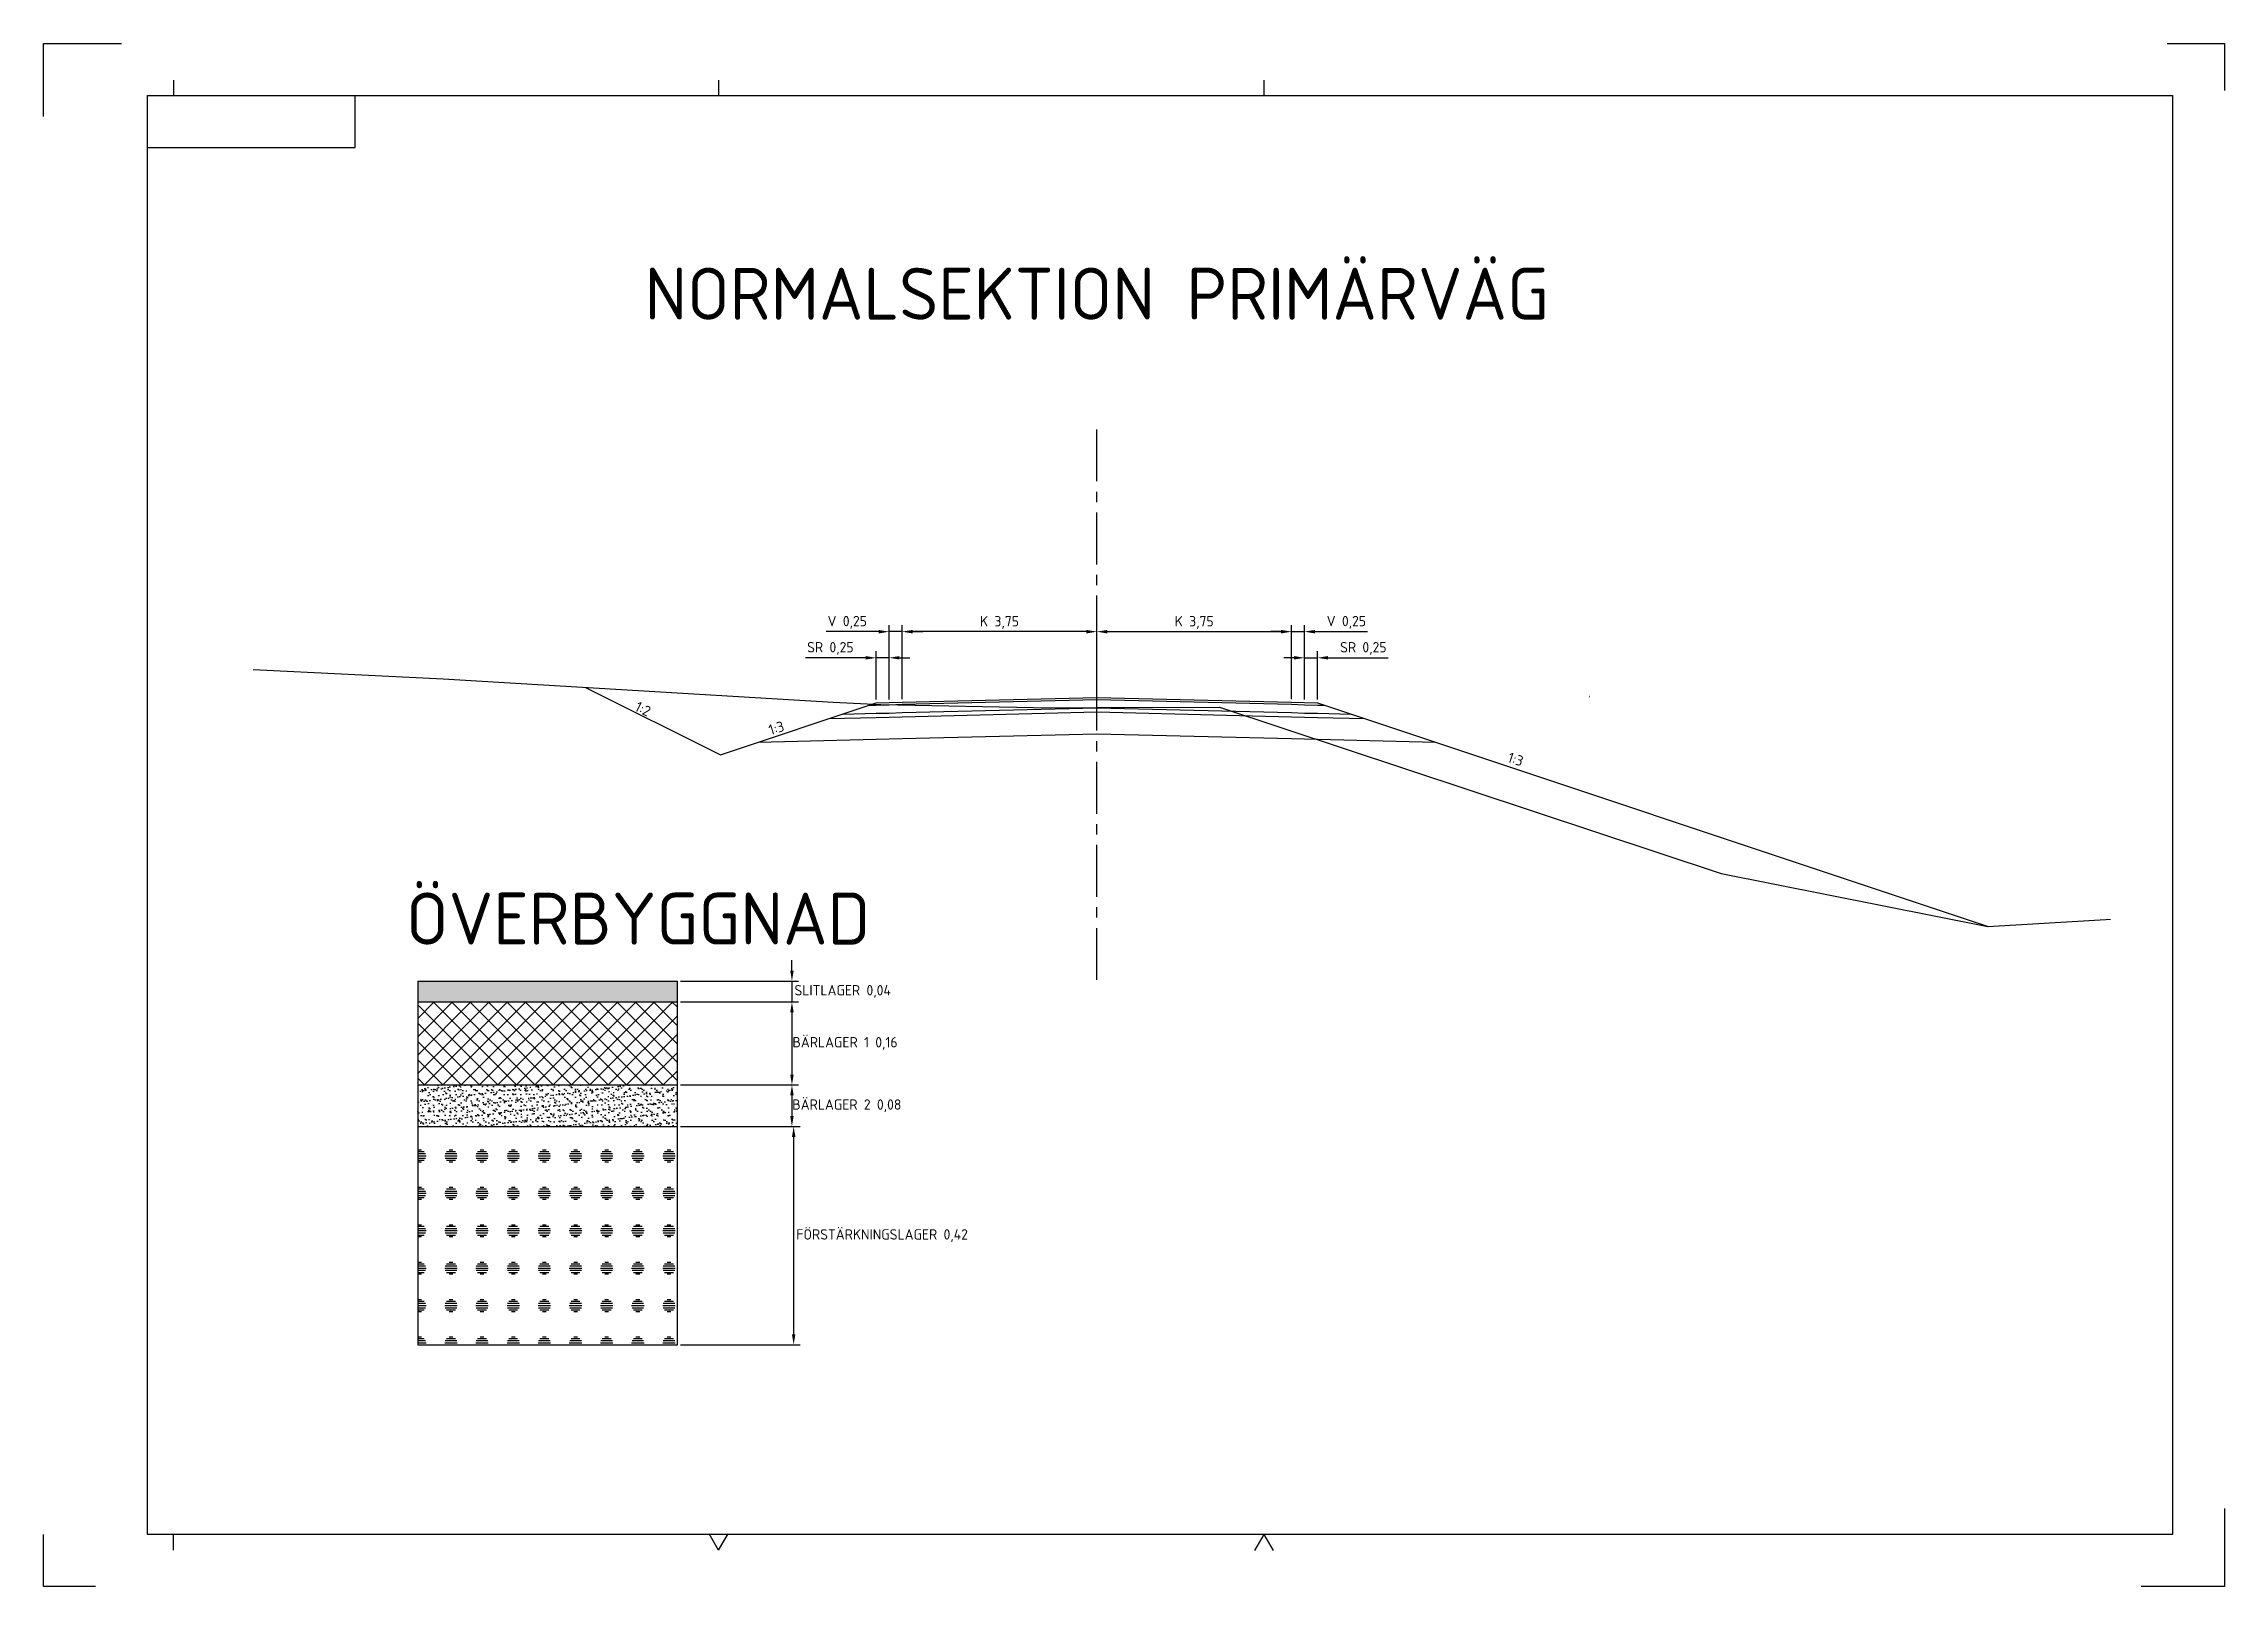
# Model space of a CAD drawing. Header units: metres. Extents: x 767.5 to 855.4, y 688.8 to 718.5.
# Drawn here: x 767.48 to 809.48, y 688.79 to 718.49 of the extents above; entities that cross this region are included whole.
import ezdxf
from ezdxf.enums import TextEntityAlignment as Align

# ---------------------------------------------------------------- set-up
doc = ezdxf.new("R2010")
doc.units = ezdxf.units.M
doc.header["$LTSCALE"] = 0.1
doc.linetypes.add('CENTER', pattern=[16, 10, -2, 2, -2])
for name, color, linetype in [('M-37-CL', 1, 'CENTER'), ('M-37-Dimensions', 3, 'Continuous'), ('M-37-Mark', 4, 'Continuous'), ('M-37-OB_B1', 4, 'Continuous'), ('M-37-OB_B2', 4, 'Continuous'), ('M-37-OB_F1', 4, 'Continuous'), ('M-37-Vag-Overyta', 3, 'Continuous'), ('M-37-Vag-Slitlager', 4, 'Continuous')]:
    doc.layers.add(name, color=color, linetype=linetype)
doc.layers.add('Non-PlotDot', color=7, linetype='Continuous', plot=False)
doc.styles.add('ISO35', font='iso3098.shx')
doc.dimstyles.new('ISO-25', dxfattribs={"dimtxt": 2.5, "dimasz": 2.5, "dimexe": 1.25, "dimexo": 0.625, "dimtad": 1, "dimtxsty": 'Standard', "dimcen": 2.5, "dimadec": 0, "dimazin": 0, "dimtfac": 1, "dimtmove": 0, "dimatfit": 3, "dimfxl": 1, "dimarcsym": 0})

msp = doc.modelspace()

# ---------------------------------------------------------------- texts
at = {"layer": 'M-37-Dimensions', "style": 'ISO35'}
for s, p in [('NORMALSEKTION PRIMÄRVÄG', (787.76, 713.178)), ('ÖVERBYGGNAD', (778.926, 701.148))]:
    msp.add_text(s, height=1, dxfattribs=at).set_placement(p, align=Align.CENTER)
for s, rotation, p in [('1:2', 333.6295, (778.845, 705.659)), ('1:3', 17.941, (781.48, 705.177)), ('1:3', 341.5872, (795.656, 704.667))]:
    msp.add_text(s, height=0.2, rotation=rotation, dxfattribs=at).set_placement(p)

# ---------------------------------------------------------------- blocks, each defined once
blk = doc.blocks.new('*D5')
at = {"layer": 'Defpoints', "color": 0, "transparency": 16777216}
for p in [(784.01, 707.172), (784.01, 705.813), (787.76, 705.907)]:
    blk.add_point(p, dxfattribs=at)
at = {"layer": 'M-37-Dimensions', "color": 0, "lineweight": -2, "transparency": 16777216}
for p, q in [((784.01, 705.875), (784.01, 707.297)), ((787.76, 705.97), (787.76, 707.297)), ((787.56, 707.172), (784.21, 707.172))]:
    blk.add_line(p, q, dxfattribs=at)
at = {"layer": 'M-37-Dimensions', "color": 0, "transparency": 16777216}
for points in [[(784.21, 707.205), (784.21, 707.138), (784.01, 707.172)], [(787.56, 707.205), (787.56, 707.138), (787.76, 707.172)]]:
    blk.add_solid(points, dxfattribs=at)
at = {"layer": 'M-37-Dimensions', "color": 0, "transparency": 16777216, "insert": (785.885, 707.349), "char_height": 0.2, "attachment_point": 5, "style": 'ISO35'}
blk.add_mtext('K 3,75', dxfattribs=at)
blk = doc.blocks.new('*D6')
at = {"layer": 'Defpoints', "color": 0, "transparency": 16777216}
for p in [(791.51, 707.172), (787.76, 705.907), (791.51, 705.813)]:
    blk.add_point(p, dxfattribs=at)
at = {"layer": 'M-37-Dimensions', "color": 0, "lineweight": -2, "transparency": 16777216}
for p, q in [((787.76, 705.97), (787.76, 707.297)), ((791.51, 705.875), (791.51, 707.297)), ((787.96, 707.172), (791.31, 707.172))]:
    blk.add_line(p, q, dxfattribs=at)
at = {"layer": 'M-37-Dimensions', "color": 0, "transparency": 16777216}
for points in [[(787.96, 707.205), (787.96, 707.138), (787.76, 707.172)], [(791.31, 707.205), (791.31, 707.138), (791.51, 707.172)]]:
    blk.add_solid(points, dxfattribs=at)
at = {"layer": 'M-37-Dimensions', "color": 0, "transparency": 16777216, "insert": (789.635, 707.349), "char_height": 0.2, "attachment_point": 5, "style": 'ISO35'}
blk.add_mtext('K 3,75', dxfattribs=at)
blk = doc.blocks.new('*D7')
at = {"layer": 'Defpoints', "color": 0, "transparency": 16777216}
for p in [(783.76, 707.172), (783.76, 705.806), (784.011, 705.813)]:
    blk.add_point(p, dxfattribs=at)
at = {"layer": 'M-37-Dimensions', "color": 0, "lineweight": -2, "transparency": 16777216}
for p, q in [((783.76, 705.869), (783.76, 707.297)), ((784.011, 705.875), (784.011, 707.297)), ((783.56, 707.172), (782.547, 707.172)), ((784.011, 707.172), (783.76, 707.172)), ((784.211, 707.172), (784.411, 707.172))]:
    blk.add_line(p, q, dxfattribs=at)
at = {"layer": 'M-37-Dimensions', "color": 0, "transparency": 16777216}
for points in [[(783.56, 707.205), (783.56, 707.138), (783.76, 707.172)], [(784.211, 707.205), (784.211, 707.138), (784.011, 707.172)]]:
    blk.add_solid(points, dxfattribs=at)
at = {"layer": 'M-37-Dimensions', "color": 0, "transparency": 16777216, "insert": (782.953, 707.353), "char_height": 0.2, "attachment_point": 5, "style": 'ISO35'}
blk.add_mtext('V 0,25', dxfattribs=at)
blk = doc.blocks.new('*D8')
at = {"layer": 'Defpoints', "color": 0, "transparency": 16777216}
for p in [(791.759, 707.172), (791.511, 705.813), (791.759, 705.807)]:
    blk.add_point(p, dxfattribs=at)
at = {"layer": 'M-37-Dimensions', "color": 0, "lineweight": -2, "transparency": 16777216}
for p, q in [((791.511, 705.875), (791.511, 707.297)), ((791.759, 705.869), (791.759, 707.297)), ((791.311, 707.172), (791.111, 707.172)), ((791.511, 707.172), (791.759, 707.172)), ((791.959, 707.172), (792.972, 707.172))]:
    blk.add_line(p, q, dxfattribs=at)
at = {"layer": 'M-37-Dimensions', "color": 0, "transparency": 16777216}
for points in [[(791.311, 707.205), (791.311, 707.138), (791.511, 707.172)], [(791.959, 707.205), (791.959, 707.138), (791.759, 707.172)]]:
    blk.add_solid(points, dxfattribs=at)
at = {"layer": 'M-37-Dimensions', "color": 0, "transparency": 16777216, "insert": (792.566, 707.353), "char_height": 0.2, "attachment_point": 5, "style": 'ISO35'}
blk.add_mtext('V 0,25', dxfattribs=at)
blk = doc.blocks.new('*D9')
at = {"layer": 'Defpoints', "color": 0, "transparency": 16777216}
for p in [(783.51, 706.669), (783.51, 705.8), (783.759, 705.806)]:
    blk.add_point(p, dxfattribs=at)
at = {"layer": 'M-37-Dimensions', "color": 0, "lineweight": -2, "transparency": 16777216}
for p, q in [((783.31, 706.669), (782.147, 706.669)), ((783.51, 705.863), (783.51, 706.794)), ((783.759, 706.669), (783.51, 706.669)), ((783.759, 705.869), (783.759, 706.794)), ((783.959, 706.669), (784.159, 706.669))]:
    blk.add_line(p, q, dxfattribs=at)
at = {"layer": 'M-37-Dimensions', "color": 0, "transparency": 16777216}
for points in [[(783.31, 706.702), (783.31, 706.635), (783.51, 706.669)], [(783.959, 706.702), (783.959, 706.635), (783.759, 706.669)]]:
    blk.add_solid(points, dxfattribs=at)
at = {"layer": 'M-37-Dimensions', "color": 0, "transparency": 16777216, "insert": (782.628, 706.849), "char_height": 0.2, "attachment_point": 5, "style": 'ISO35'}
blk.add_mtext('SR 0,25', dxfattribs=at)
blk = doc.blocks.new('*D10')
at = {"layer": 'Defpoints', "color": 0, "transparency": 16777216}
for p in [(792.01, 706.669), (791.759, 705.807), (792.01, 705.8)]:
    blk.add_point(p, dxfattribs=at)
at = {"layer": 'M-37-Dimensions', "color": 0, "lineweight": -2, "transparency": 16777216}
for p, q in [((791.559, 706.669), (791.359, 706.669)), ((791.759, 705.869), (791.759, 706.794)), ((791.759, 706.669), (792.01, 706.669)), ((792.01, 705.863), (792.01, 706.794)), ((792.21, 706.669), (793.373, 706.669))]:
    blk.add_line(p, q, dxfattribs=at)
at = {"layer": 'M-37-Dimensions', "color": 0, "transparency": 16777216}
for points in [[(791.559, 706.702), (791.559, 706.635), (791.759, 706.669)], [(792.21, 706.702), (792.21, 706.635), (792.01, 706.669)]]:
    blk.add_solid(points, dxfattribs=at)
at = {"layer": 'M-37-Dimensions', "color": 0, "transparency": 16777216, "insert": (792.892, 706.849), "char_height": 0.2, "attachment_point": 5, "style": 'ISO35'}
blk.add_mtext('SR 0,25', dxfattribs=at)
blk = doc.blocks.new('VNNP_ISO-A3')
at = {"color": 1}
for p, q in [((0, 283), (0, 297)), ((0, 297), (15, 297)), ((409, 297), (420, 297)), ((420, 297), (420, 288)), ((25, 290), (25, 287)), ((130, 290), (130, 287)), ((235, 290), (235, 287)), ((60, 277), (60, 287)), ((20, 277), (60, 277)), ((420, 15), (420, 0)), ((0, 0), (0, 10)), ((25, 7), (25, 10)), ((130, 7), (128.19, 10.11)), ((130, 7), (131.81, 10.11)), ((235, 10), (233.19, 6.89)), ((235, 10), (236.81, 6.89)), ((10, 0), (0, 0)), ((420, 0), (404, 0))]:
    blk.add_line(p, q, dxfattribs=at)
at = {"color": 7}
for p, q in [((20, 287), (410, 287)), ((20, 10), (20, 287)), ((410, 287), (410, 10)), ((410, 10), (20, 10))]:
    blk.add_line(p, q, dxfattribs=at)
blk = doc.blocks.new('*D16')
at = {"layer": 'Defpoints', "color": 0, "transparency": 16777216}
for p in [(779.681, 700.445), (779.681, 700.045), (781.888, 700.045)]:
    blk.add_point(p, dxfattribs=at)
at = {"layer": 'M-37-Dimensions', "color": 0, "lineweight": -2, "transparency": 16777216}
for p, q in [((781.888, 700.645), (781.888, 700.845)), ((779.743, 700.445), (782.013, 700.445)), ((781.888, 700.445), (781.888, 700.045)), ((779.743, 700.045), (782.013, 700.045)), ((781.888, 699.845), (781.888, 699.645))]:
    blk.add_line(p, q, dxfattribs=at)
at = {"layer": 'M-37-Dimensions', "color": 0, "transparency": 16777216}
for points in [[(781.855, 700.645), (781.921, 700.645), (781.888, 700.445)], [(781.855, 699.845), (781.921, 699.845), (781.888, 700.045)]]:
    blk.add_solid(points, dxfattribs=at)
at = {"layer": 'M-37-Dimensions', "color": 0, "transparency": 16777216, "insert": (782.865, 700.245), "char_height": 0.2, "attachment_point": 5, "style": 'ISO35'}
blk.add_mtext('SLITLAGER 0,04', dxfattribs=at)
blk = doc.blocks.new('*D17')
at = {"layer": 'Defpoints', "color": 0, "transparency": 16777216}
for p in [(779.681, 700.045), (779.681, 698.445), (781.888, 698.445)]:
    blk.add_point(p, dxfattribs=at)
at = {"layer": 'M-37-Dimensions', "color": 0, "lineweight": -2, "transparency": 16777216}
for p, q in [((779.743, 700.045), (782.013, 700.045)), ((781.888, 699.845), (781.888, 698.645)), ((779.743, 698.445), (782.013, 698.445))]:
    blk.add_line(p, q, dxfattribs=at)
at = {"layer": 'M-37-Dimensions', "color": 0, "transparency": 16777216}
for points in [[(781.855, 699.845), (781.921, 699.845), (781.888, 700.045)], [(781.855, 698.645), (781.921, 698.645), (781.888, 698.445)]]:
    blk.add_solid(points, dxfattribs=at)
at = {"layer": 'M-37-Dimensions', "color": 0, "transparency": 16777216, "insert": (782.91, 699.245), "char_height": 0.2, "attachment_point": 5, "style": 'ISO35'}
blk.add_mtext('BÄRLAGER 1 0,16', dxfattribs=at)
blk = doc.blocks.new('*D18')
at = {"layer": 'Defpoints', "color": 0, "transparency": 16777216}
for p in [(779.681, 698.445), (779.681, 697.645), (781.888, 697.645)]:
    blk.add_point(p, dxfattribs=at)
at = {"layer": 'M-37-Dimensions', "color": 0, "lineweight": -2, "transparency": 16777216}
for p, q in [((779.743, 698.445), (782.013, 698.445)), ((781.888, 698.245), (781.888, 697.845)), ((779.743, 697.645), (782.013, 697.645))]:
    blk.add_line(p, q, dxfattribs=at)
at = {"layer": 'M-37-Dimensions', "color": 0, "transparency": 16777216}
for points in [[(781.855, 698.245), (781.921, 698.245), (781.888, 698.445)], [(781.855, 697.845), (781.921, 697.845), (781.888, 697.645)]]:
    blk.add_solid(points, dxfattribs=at)
at = {"layer": 'M-37-Dimensions', "color": 0, "transparency": 16777216, "insert": (782.945, 698.045), "char_height": 0.2, "attachment_point": 5, "style": 'ISO35'}
blk.add_mtext('BÄRLAGER 2 0,08', dxfattribs=at)
blk = doc.blocks.new('*D19')
at = {"layer": 'Defpoints', "color": 0, "transparency": 16777216}
for p in [(779.681, 697.645), (779.681, 693.445), (781.921, 693.445)]:
    blk.add_point(p, dxfattribs=at)
at = {"layer": 'M-37-Dimensions', "color": 0, "lineweight": -2, "transparency": 16777216}
for p, q in [((779.743, 697.645), (782.046, 697.645)), ((781.921, 697.445), (781.921, 693.645)), ((779.743, 693.445), (782.046, 693.445))]:
    blk.add_line(p, q, dxfattribs=at)
at = {"layer": 'M-37-Dimensions', "color": 0, "transparency": 16777216}
for points in [[(781.888, 697.445), (781.955, 697.445), (781.921, 697.645)], [(781.888, 693.645), (781.955, 693.645), (781.921, 693.445)]]:
    blk.add_solid(points, dxfattribs=at)
at = {"layer": 'M-37-Dimensions', "color": 0, "transparency": 16777216, "insert": (783.625, 695.545), "char_height": 0.2, "attachment_point": 5, "style": 'ISO35'}
blk.add_mtext('FÖRSTÄRKNINGSLAGER 0,42', dxfattribs=at)

# ---------------------------------------------------------------- dimensions: what is measured, and where the dimension line sits
at = {"layer": 'M-37-Dimensions'}
for base, p1, p2, text, picture, middle in [((783.76, 707.172), (784.011, 705.813), (783.76, 705.806), 'V <>', '*D7', (782.953, 707.353)), ((784.01, 707.172), (787.76, 705.907), (784.01, 705.813), 'K <>', '*D5', (785.885, 707.349)), ((791.51, 707.172), (787.76, 705.907), (791.51, 705.813), 'K <>', '*D6', (789.635, 707.349)), ((791.759, 707.172), (791.511, 705.813), (791.759, 705.807), 'V <>', '*D8', (792.566, 707.353)), ((783.51, 706.669), (783.759, 705.806), (783.51, 705.8), 'SR <>', '*D9', (782.628, 706.849)), ((792.01, 706.669), (791.759, 705.807), (792.01, 705.8), 'SR <>', '*D10', (792.892, 706.849))]:
    dim = msp.add_linear_dim(base=base, p1=p1, p2=p2, text=text, dimstyle='ISO-25', override={"dimscale": 0.1, "dimtxt": 2, "dimasz": 2, "dimtxsty": 'ISO35'}, dxfattribs=at)
    dim.commit()
    dim.dimension.update_dxf_attribs({"geometry": picture, "text_midpoint": middle})
for base, p1, p2, text, picture, middle in [((781.888, 700.045), (779.681, 700.445), (779.681, 700.045), 'SLITLAGER <>', '*D16', (782.865, 700.245)), ((781.888, 698.445), (779.681, 700.045), (779.681, 698.445), 'BÄRLAGER 1 <>', '*D17', (782.91, 699.245)), ((781.888, 697.645), (779.681, 698.445), (779.681, 697.645), 'BÄRLAGER 2 <>', '*D18', (782.945, 698.045)), ((781.921, 693.445), (779.681, 697.645), (779.681, 693.445), 'FÖRSTÄRKNINGSLAGER <>', '*D19', (783.625, 695.545))]:
    dim = msp.add_linear_dim(base=base, p1=p1, p2=p2, angle=90, text=text, dimstyle='ISO-25', override={"dimscale": 0.1, "dimtxt": 2, "dimasz": 2, "dimtad": 2, "dimtih": 1, "dimtoh": 1, "dimlfac": 0.1, "dimtxsty": 'ISO35'}, dxfattribs=at)
    dim.commit()
    dim.dimension.update_dxf_attribs({"geometry": picture, "text_midpoint": middle})

# ---------------------------------------------------------------- hatches: boundary and pattern name
at = {"layer": 'M-37-Dimensions'}
h = msp.add_hatch(color=256, dxfattribs=at)
h.dxf.hatch_style = 1
h.paths.add_polyline_path([(779.681, 700.445), (774.681, 700.445), (774.681, 700.045), (779.681, 700.045)])
h = msp.add_hatch(dxfattribs=at)
h.set_pattern_fill('ANSI37', color=256, scale=2)
h.set_pattern_definition([(45, (0, 0), (-0.176776695, 0.176776695), []), (135, (0, 0), (-0.176776695, -0.176776695), [])])
h.paths.add_polyline_path([(779.681, 700.045), (774.681, 700.045), (774.681, 698.445), (779.681, 698.445)])
h = msp.add_hatch(dxfattribs=at)
h.set_pattern_fill('AR-SAND', color=256, scale=0.08)
h.set_pattern_definition([(37.5, (0, 0), (-0.005039469, 0.154145902), [0, -0.1216, 0, -0.136, 0, -0.13]), (7.5, (0, 0), (0.141582136, 0.225771685), [0, -0.0656, 0, -0.1096, 0, -0.042]), (327.5, (-0.0984, 0), (0.249131349, 0.000452724), [0, -0.04, 0, -0.144, 0, -0.188]), (317.5, (-0.0984, 0), (0.24049013, 0.070214045), [0, -0.02, 0, -0.0944, 0, -0.108])])
h.paths.add_polyline_path([(779.681, 698.445), (774.681, 698.445), (774.681, 697.645), (779.681, 697.645)])
h = msp.add_hatch(dxfattribs=at)
h.set_pattern_fill('DONUT', color=256, scale=0.24)
h.set_pattern_definition([(0, (0.084, 0.006), (0, 0.72), [0.072, -0.528]), (0, (0.0348, 0.036), (0, 0.72), [0.1704, -0.4296]), (0, (0.0084, 0.0768), (0, 0.72), [0.2232, -0.3768]), (0, (0, 0.12), (0, 0.72), [0.24, -0.36]), (0, (0.0084, 0.1632), (0, 0.72), [0.2232, -0.3768]), (0, (0.0348, 0.204), (0, 0.72), [0.1704, -0.4296]), (0, (0.084, 0.234), (0, 0.72), [0.072, -0.528])])
h.paths.add_polyline_path([(779.681, 697.645), (774.681, 697.645), (774.681, 693.445), (779.681, 693.445)])

# ---------------------------------------------------------------- linework, layer by layer
at = {"layer": 'M-37-CL'}
msp.add_line((787.76, 700.466), (787.76, 711.066), dxfattribs=at)
at = {"layer": 'M-37-Dimensions'}
for p, q in [((774.681, 700.445), (779.681, 700.445)), ((774.681, 700.445), (774.681, 693.445)), ((779.681, 693.445), (779.681, 700.445)), ((774.681, 700.045), (779.681, 700.045)), ((774.681, 698.445), (779.681, 698.445)), ((774.681, 697.645), (779.681, 697.645)), ((774.681, 697.645), (779.681, 697.645)), ((774.681, 693.445), (779.681, 693.445))]:
    msp.add_line(p, q, dxfattribs=at)
at = {"layer": 'M-37-Mark', "flags": 128}
msp.add_lwpolyline([(771.509, 706.441), (775.171, 706.263), (782.681, 705.816), (783.597, 705.769), (786.869, 705.708), (787.76, 705.71), (790.124, 705.717), (799.781, 702.519), (804.919, 701.499), (807.192, 701.63), (807.285, 701.638)], dxfattribs=at)
at = {"layer": 'M-37-OB_B1'}
msp.add_lwpolyline([(782.861, 705.584), (783.51, 705.6), (783.76, 705.606), (784.01, 705.613), (787.76, 705.706), (791.51, 705.613), (791.76, 705.606), (792.01, 705.6), (792.659, 705.584)], dxfattribs=at)
at = {"layer": 'M-37-OB_B2'}
msp.add_lwpolyline([(782.601, 705.497), (783.51, 705.52), (783.76, 705.526), (784.01, 705.533), (787.76, 705.626), (791.51, 705.533), (791.76, 705.526), (792.01, 705.52), (792.919, 705.497)], dxfattribs=at)
at = {"layer": 'M-37-OB_F1'}
msp.add_lwpolyline([(781.237, 705.043), (783.51, 705.1), (783.76, 705.106), (784.01, 705.113), (787.76, 705.206), (791.51, 705.113), (791.76, 705.106), (792.01, 705.1), (794.283, 705.043)], dxfattribs=at)
at = {"layer": 'M-37-Vag-Overyta'}
msp.add_lwpolyline([(777.913, 706.1), (780.51, 704.801), (783.51, 705.8), (783.76, 705.806), (784.01, 705.813), (787.76, 705.906), (791.51, 705.813), (791.76, 705.806), (792.01, 705.8), (804.926, 701.499)], dxfattribs=at)
at = {"layer": 'M-37-Vag-Slitlager'}
msp.add_lwpolyline([(783.38, 705.757), (783.51, 705.76), (783.76, 705.766), (784.01, 705.773), (787.76, 705.866), (791.51, 705.773), (791.76, 705.766), (792.01, 705.76), (792.14, 705.757)], dxfattribs=at)
at = {"layer": 'Non-PlotDot'}
for centre in [(777.913, 706.1), (783.51, 705.8), (783.76, 705.806), (784.01, 705.813), (787.76, 705.906), (791.51, 705.813), (791.76, 705.806), (792.01, 705.8), (797.252, 705.922), (780.51, 704.801), (795.01, 704.801)]:
    msp.add_circle(centre, 0.001, dxfattribs=at)

# ---------------------------------------------------------------- block references
at = {"layer": 'M-37-Dimensions', "xscale": 0.1000000000000002, "yscale": 0.1000000000000002}
msp.add_blockref('VNNP_ISO-A3', (767.476, 688.792), dxfattribs=at)

msp.set_redraw_order([(e.dxf.handle, doc.entitydb.next_handle()) for e in msp.query("TEXT MTEXT ATTDEF DIMENSION ARC_DIMENSION")])  # texts and dimensions are drawn at this point

doc.saveas('drawing.dxf')
